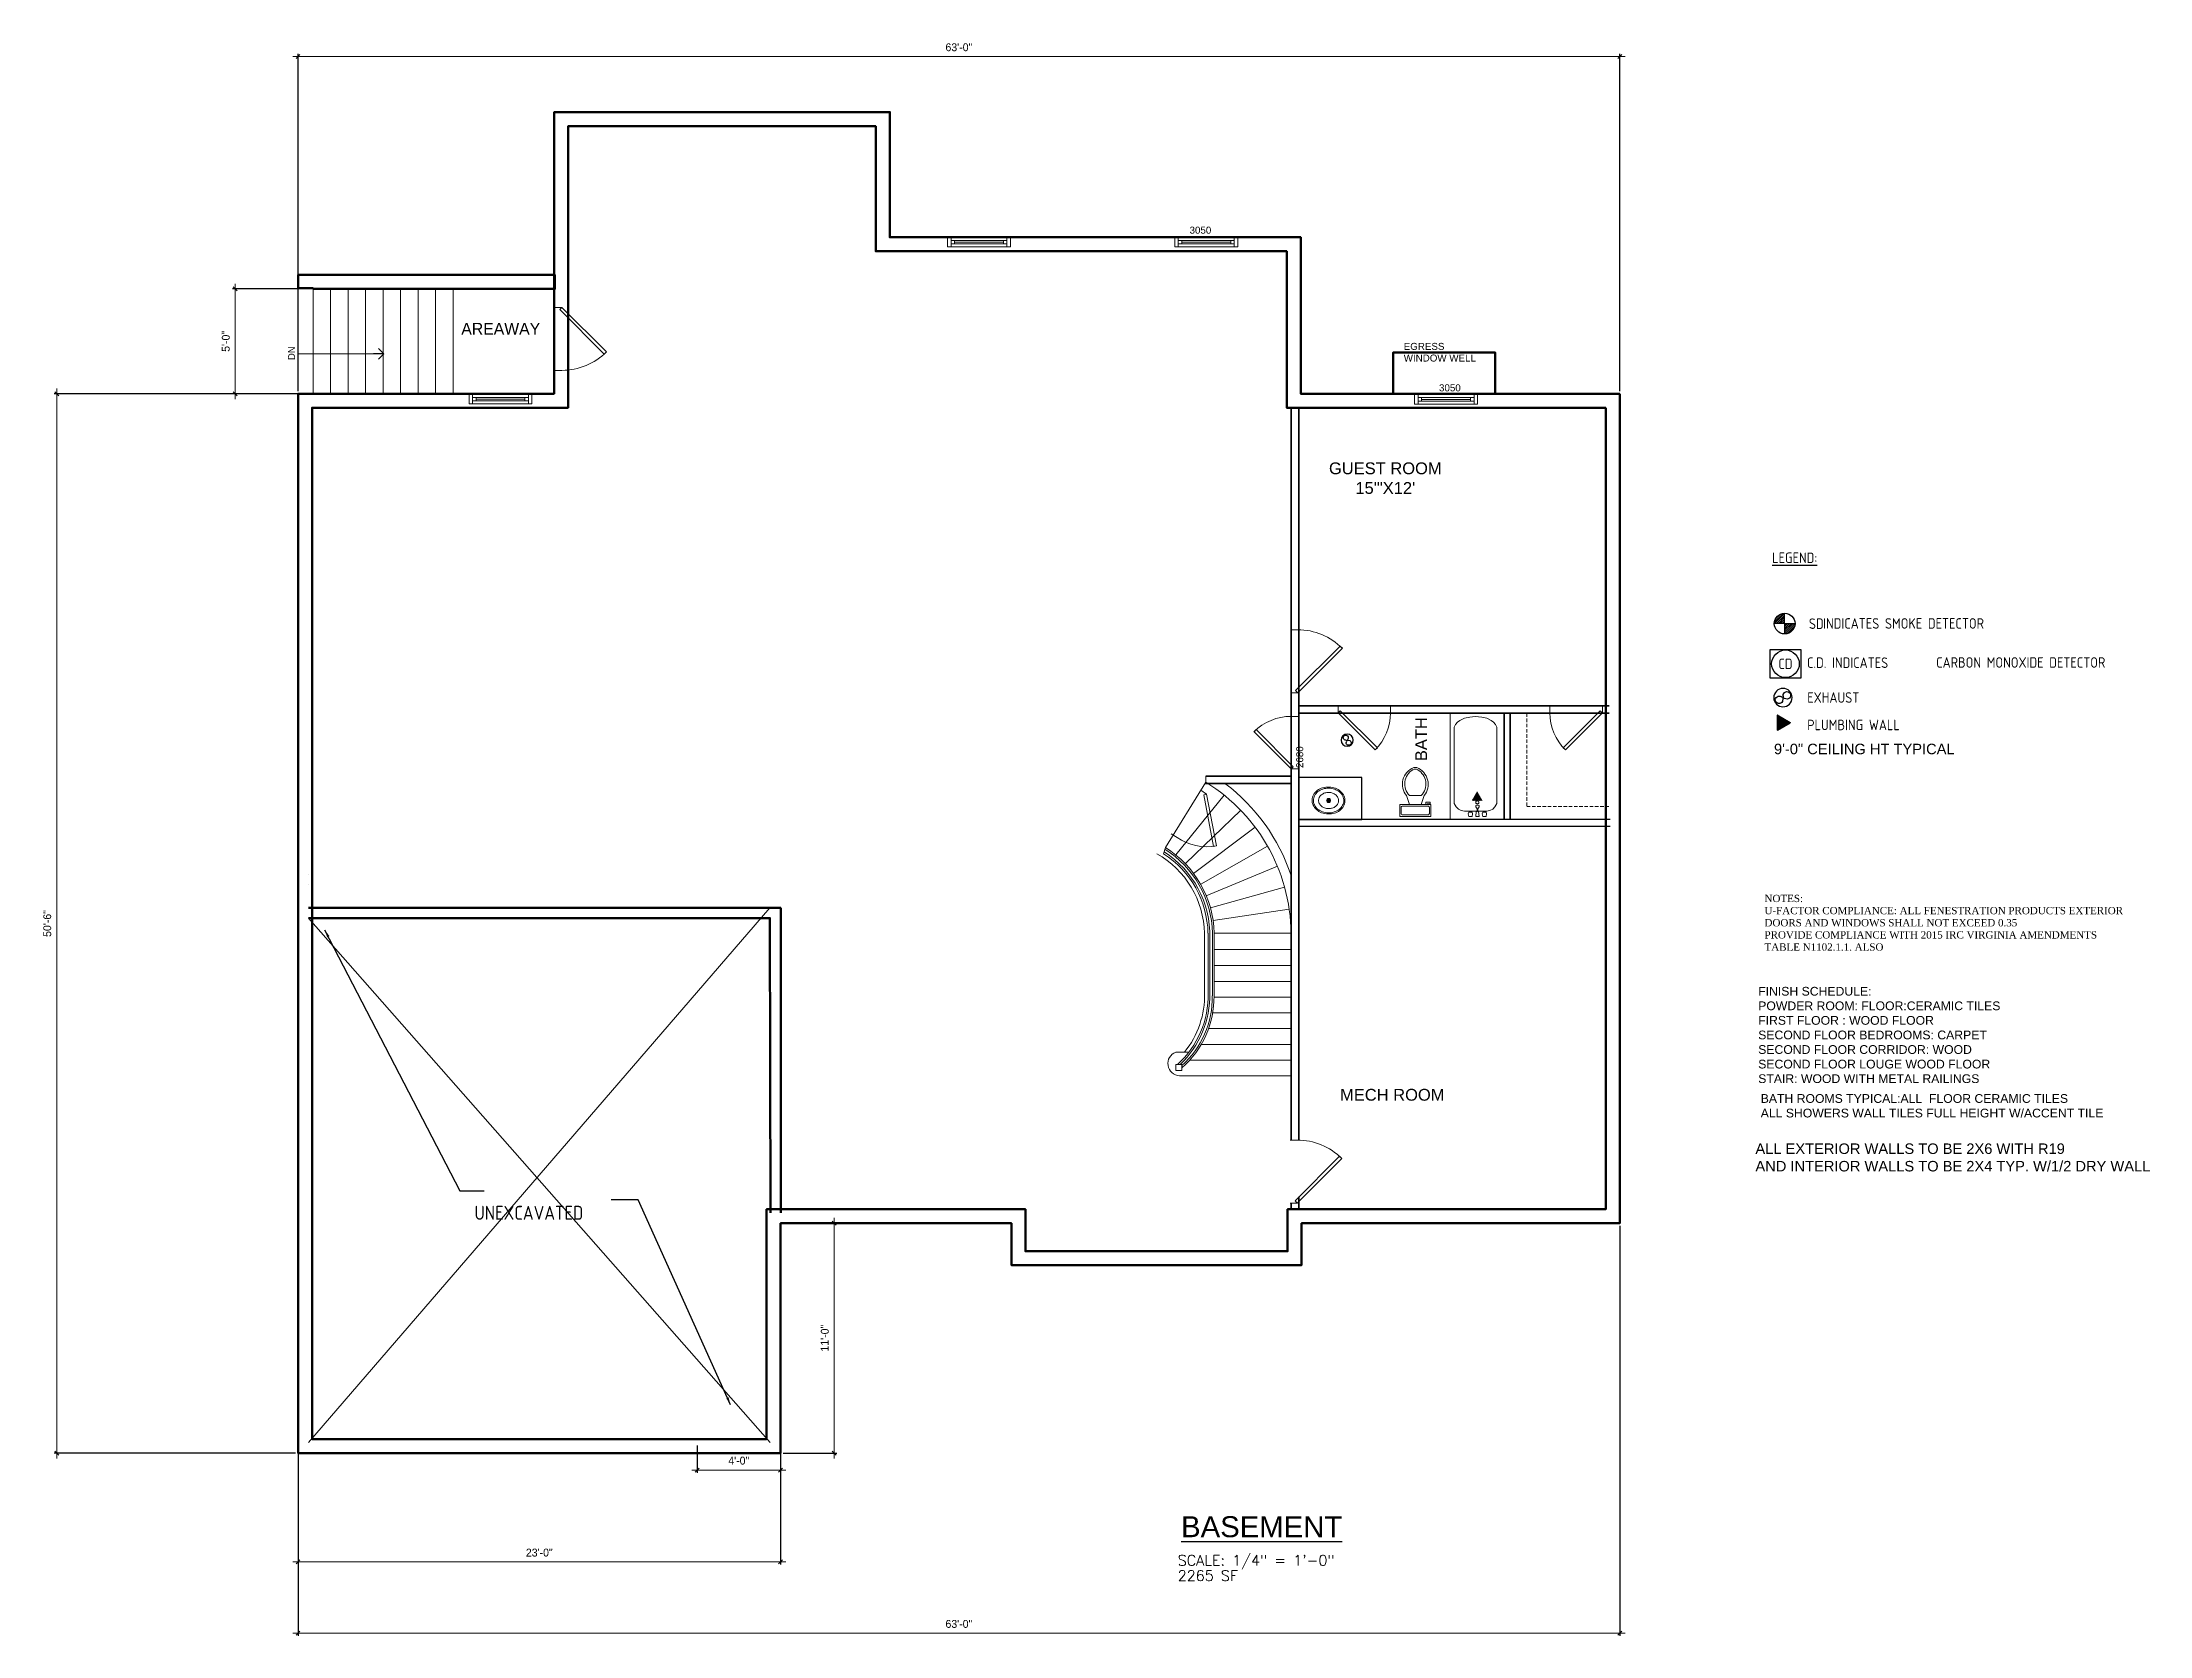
# Model space of a CAD drawing. Extents: x 4834 to 12794, y 1436 to 32221.
# Drawn here: x 7292 to 8498, y 4505 to 5416 of the extents above; entities that cross this region are included whole.
import ezdxf

# ---------------------------------------------------------------- set-up
doc = ezdxf.new("R2010")
doc.units = 0
doc.header["$LTSCALE"] = 8
doc.header["$MEASUREMENT"] = 0
doc.linetypes.add('CONTOUR2', pattern=[0.24, 0.16, -0.08])
doc.linetypes.add('Hidden (½x)', pattern=[0.1875, 0.125, -0.0625])
doc.layers.get('0').update_dxf_attribs({"lineweight": 9})
doc.layers.get('DefPoints').update_dxf_attribs({"color": 17})
for name, color, linetype in [('1-N-FRAMING-TXT', 4, 'Continuous'), ('A- GUIDE', 40, 'CONTOUR2'), ('A-WALLS.', 7, 'Continuous'), ('Electrical - New', 3, 'Continuous'), ('P', 7, 'Continuous'), ('s-text', 6, 'Continuous'), ('WALLELEV1-2', 7, 'Continuous')]:
    doc.layers.add(name, color=color, linetype=linetype)
for name, color, linetype, lineweight in [('A-stairs', 30, 'Continuous', 13), ('A-Wall-New', 1, 'Continuous', 50), ('A-Wall-Partition', 3, 'Continuous', 35), ('A-windoor', 2, 'Continuous', 13), ('AFURNITURE', 134, 'Continuous', 18), ('Details', 2, 'Continuous', 15), ('DIM', 8, 'Continuous', 5), ('DIMENSION', 9, 'Continuous', 9), ('door', 43, 'Continuous', 13), ('hatch', 8, 'Continuous', 13), ('HATCH 2', 56, 'Continuous', 5), ('TEXT', 6, 'Continuous', 25)]:
    doc.layers.add(name, color=color, linetype=linetype, lineweight=lineweight)
doc.styles.add('ARCHITXT', font='ARCHITXT.SHX', dxfattribs={"height": 2})
doc.styles.add('DIM60', font='romans.shx', dxfattribs={"height": 6})
doc.styles.add('DIMTEXT', font='archstyl', dxfattribs={"width": 0.75})
doc.styles.get("Standard").update_dxf_attribs({"font": 'stylu.ttf'})
doc.styles.add('TITLE', font='arial.ttf', dxfattribs={"height": 12})
doc.dimstyles.new('Forum 24', dxfattribs={"dimscale": 24, "dimtxt": 0.1875, "dimasz": 0.09375, "dimexe": 0.0625, "dimexo": 0.0625, "dimgap": 0.125, "dimtad": 1, "dimdec": 4, "dimrnd": 1, "dimzin": 7, "dimdsep": 46, "dimlunit": 4, "dimtxsty": 'Standard', "dimblk": 'OBLIQUE', "dimblk1": 'DIMTICK', "dimblk2": 'OBLIQUE', "dimcen": -0.0625, "dimdle": 0.125, "dimclrd": 256, "dimclre": 256, "dimclrt": 256, "dimadec": 0, "dimazin": 0, "dimtfac": 1, "dimtdec": 4, "dimtmove": 1, "dimatfit": 3, "dimfxl": 0.0625, "dimtvp": 1.2, "dimfrac": 2, "dimtolj": 1, "dimtzin": 7, "dimlwd": 13, "dimarcsym": 0})
doc.dimstyles.new('L_48', dxfattribs={"dimscale": 48, "dimtxt": 0.09375, "dimasz": 0.09375, "dimexe": 0.0625, "dimexo": 0.0625, "dimgap": 0.0625, "dimtad": 1, "dimdec": 4, "dimrnd": 0.125, "dimzin": 7, "dimdsep": 46, "dimlunit": 4, "dimtxsty": 'DIMTEXT', "dimblk1": 'DIMTICK', "dimblk2": 'DIMTICK', "dimsah": 1, "dimcen": 0.0625, "dimdle": 0.125, "dimclrd": 256, "dimclre": 256, "dimclrt": 4, "dimadec": 0, "dimazin": 0, "dimtfac": 1, "dimtdec": 4, "dimtmove": 2, "dimatfit": 3, "dimfxl": 1, "dimtvp": 1.2, "dimfrac": 2, "dimtolj": 1, "dimtzin": 7, "dimarcsym": 0})

msp = doc.modelspace()

# ---------------------------------------------------------------- texts
at = {"layer": 'A-WALLS.', "color": 7, "linetype": 'Continuous', "lineweight": 25, "style": 'DIM60'}
for s, p in [('SCALE: 1/4" = 1\'-0" ', (7941.57401, 4545.01254)), ('2265 SF', (7941.57401, 4536.19416))]:
    msp.add_text(s, height=6, dxfattribs=at).set_placement(p)
at = {"layer": 'TEXT', "lineweight": 20}
msp.add_text('DN', height=4, rotation=90, dxfattribs=at).set_placement((7436.6709, 5234.64921))
at = {"layer": 'TEXT'}
for s, insert, char_height, width, attachment_point in [('{\\fArial|b0|i0|c0|p34;3050}', (7948.3401, 5310.90946), 3.9999982, 7.105427357601002e-14, 1), ('\\A1;{\\H1.5x;AREAWAY}', (7554.36165, 5252.51081), 4.5, 152.4107981, 5), ('{\\fArial|b0|i0|c0|p34;EGRESS \\PWINDOW WELL}', (8070.83479, 5244.42983), 3.9999982, 7.105427357601002e-14, 1), ('{\\fArial|b0|i0|c0|p34;3050}', (8091.02383, 5220.72297), 3.9999982, 7.105427357601002e-14, 1), ('{\\fArial|b0|i0|c0|p34;\\H1.5x;GUEST ROOM\\P15\'"X12\'}', (8060.29423, 5167.00696), 4.5, 115.9107981, 5), ('{\\fArial|b0|i0|c0|p34;9\'-0" CEILING HT TYPICAL}', (8282.60476, 5015.12301), 5.9999974, 1.06581410364015e-13, 1), ('\\pxql;{\\fTimes New Roman|b0|i0|c0|p18;\\H0.83333x;\\C0;NOTES:\\PU-FACTOR COMPLIANCE: ALL FENESTRATION PRODUCTS EXTERIOR DOORS AND WINDOWS SHALL NOT EXCEED 0.35\\PPROVIDE COMPLIANCE WITH 2015 IRC VIRGINIA AMENDMENTS TABLE N1102.1.1. ALSO }', (8381.06754, 4928.71134), 4.9999978, 207.7351613, 2), ('\\pxql;{\\fArial|b0|i0|c0|p34;FINISH SCHEDULE:\\PPOWDER ROOM: FLOOR:CERAMIC TILES\\PFIRST FLOOR : WOOD FLOOR\\PSECOND FLOOR BEDROOMS: CARPET\\PSECOND FLOOR CORRIDOR: WOOD\\PSECOND FLOOR LOUGE WOOD FLOOR\\PSTAIR: WOOD WITH METAL RAILINGS}', (8377.44903, 4876.04174), 4.9999978, 207.7351613, 2), ('{\\fArial|b0|i0|c0|p34;\\H1.5x;MECH ROOM}', (8064.28938, 4814.26809), 4.5, 121.9107981, 5), ('\\pxql;{\\fArial|b0|i0|c0|p34;BATH ROOMS TYPICAL:ALL  FLOOR CERAMIC TILES\\PALL SHOWERS WALL TILES FULL HEIGHT W/ACCENT TILE }', (8378.88381, 4814.69283), 4.9999978, 207.7351613, 2), ('{\\fArial|b0|i0|c0|p34;\\H1.5x;ALL EXTERIOR WALLS TO BE 2X6 WITH R19\\PAND INTERIOR WALLS TO BE 2X4 TYP. W/1/2 DRY WALL}', (8271.99328, 4786.47226), 3.9999982, 7.105427357601002e-14, 1)]:
    msp.add_mtext(s, dxfattribs=dict(at, insert=insert, char_height=char_height, width=width, attachment_point=attachment_point))
at = {"layer": 'TEXT', "char_height": 6, "attachment_point": 1, "style": 'ARCHITXT'}
for s, insert, line_spacing_factor in [('{\\L\\C6;LEGEND:}', (8281.54126, 5124.51731), 1.004016), ('{\\C6;\\lSD}', (8302.56724, 5086.81147), 1.004016), ('     INDICATES SMOKE DETECTOR', (8294.45272, 5086.95215), 0.96736), ('EXHAUST', (8301.6175, 5044.56568), 0.96736), ('PLUMBING WALL', (8301.6175, 5028.88659), 0.96736)]:
    msp.add_mtext(s, dxfattribs=dict(at, insert=insert, line_spacing_factor=line_spacing_factor))
at = {"layer": 'TEXT', "style": 'ARCHITXT'}
for s, insert, char_height, width, attachment_point in [('CD', (8289.18501, 5063.84335), 6, 7.5, 2), ('UNEXCAVATED', (7539.35443, 4750.78962), 8, 167.5164059, 1)]:
    msp.add_mtext(s, dxfattribs=dict(at, insert=insert, char_height=char_height, width=width, attachment_point=attachment_point))
at = {"layer": 'TEXT', "char_height": 6, "attachment_point": 1, "style": 'ARCHITXT'}
for s, insert in [('{\\C6;C.D.} INDICATES', (8301.48149, 5064.49347)), (' CARBON MONOXIDE DETECTOR', (8372.13075, 5064.62697))]:
    msp.add_mtext(s, dxfattribs=dict(at, insert=insert))
at = {"layer": 'TEXT', "rotation": 90}
for s, insert, char_height, width, attachment_point in [('{\\fArial|b0|i0|c0|p34;\\H1.5x;BATH}', (8080.80096, 5017.74914), 4.5, 121.9107981, 5), ('{\\fArial|b0|i0|c0|p34;2680}', (8009.32867, 5001.24461), 3.9999982, 7.105427357601002e-14, 1)]:
    msp.add_mtext(s, dxfattribs=dict(at, insert=insert, char_height=char_height, width=width, attachment_point=attachment_point))
at = {"layer": 'WALLELEV1-2', "color": 4, "insert": (7989.59595, 4573.23036), "char_height": 12, "width": 247.4081515, "attachment_point": 2, "style": 'TITLE'}
msp.add_mtext('\\A1;{\\LBASEMENT}', dxfattribs=at)

# ---------------------------------------------------------------- blocks, each defined once
blk = doc.blocks.new('Exhaust Vent')
for p, q in [((-0.62, 4.19), (0.62, 4.78)), ((-0.06, 5.17), (0.21, 2.96))]:
    blk.add_line(p, q)
blk.add_circle((0, 4.5), 3.5)
for centre, start, end in [((-1.49, 5.34), 352.93511, 307.06489), ((1.49, 3.63), 207.64316, 127.06489)]:
    blk.add_arc(centre, 1.44, start, end)
blk = doc.blocks.new('_Oblique')
at = {"color": 0, "linetype": 'ByBlock', "lineweight": -2}
blk.add_line((-0.5, -0.5), (0.5, 0.5), dxfattribs=at)
blk = doc.blocks.new('*D539')
at = {"layer": 'DefPoints', "color": 0, "transparency": 16777216}
for p in [(8194.4, 4740.9), (7438.4, 4633.3), (7438.4, 4506.3)]:
    blk.add_point(p, dxfattribs=at)
at = {"layer": 'DIM', "lineweight": -2, "transparency": 16777216}
for p, q in [((8194.4, 4739.4), (8194.4, 4504.8)), ((7438.4, 4631.8), (7438.4, 4504.8))]:
    blk.add_line(p, q, dxfattribs=at)
at = {"layer": 'DIM', "lineweight": 13, "transparency": 16777216}
blk.add_line((8197.4, 4506.3), (7435.4, 4506.3), dxfattribs=at)
at = {"layer": 'DIM', "lineweight": 13, "transparency": 16777216, "xscale": 2.25, "yscale": 2.25, "zscale": 2.25, "rotation": 180}
blk.add_blockref('_Oblique', (7438.4, 4506.3), dxfattribs=at)
at = {"layer": 'DIM', "lineweight": 13, "transparency": 16777216, "xscale": 2.25, "yscale": 2.25, "zscale": 2.25}
blk.add_blockref('_Oblique', (8194.4, 4506.3), dxfattribs=at)
at = {"layer": 'DIM', "transparency": 16777216, "insert": (7816.4, 4511.6), "char_height": 4.5, "attachment_point": 5}
blk.add_mtext('\\A1;63\'-0"', dxfattribs=at)
blk = doc.blocks.new('DIMTICK')
for p, q in [((-1, 0), (1, 0)), ((0, 1), (0, -1))]:
    blk.add_line(p, q)
at = {"const_width": 0.141}
blk.add_lwpolyline([(0.71, 0.71), (-0.71, -0.71)], dxfattribs=at)
blk = doc.blocks.new('*U547')
for p, q in [((-30, 0), (-30, 4)), ((0, 0), (0, 4))]:
    blk.add_line(p, q)
blk.add_lwpolyline([(0, 0), (-21.2, -21.2), (-22.5, -20), (-1.2, 1.2)], close=True)
blk.add_arc((0, 0), 30, 180, 225)
blk = doc.blocks.new('*U546')
for p, q in [((0, 0), (0, 4)), ((36, 0), (36, 4))]:
    blk.add_line(p, q)
blk.add_lwpolyline([(0, 0), (25.5, -25.5), (26.7, -24.2), (1.2, 1.2)], close=True)
blk.add_arc((0, 0), 36, 315, 0)
blk = doc.blocks.new('*U153')
for p, q in [((-18, 0), (14, 0)), ((-18, -3.75), (-18, -1.75)), ((-18, -1.75), (14, -1.75)), ((14, -3.75), (-18, -3.75)), ((-18, -5.5), (14, -5.5)), ((-16, -1.75), (-16, -3.75)), ((12, -2.75), (-16, -2.75)), ((12, -1.75), (12, -3.75)), ((14, -1.75), (14, -3.75))]:
    blk.add_line(p, q)
blk.add_lwpolyline([(-18, -5.5), (-20, -5.5), (-20, 0), (-18, 0)], close=True)
at = {"extrusion": (0, 0, -1)}
blk.add_lwpolyline([(-14, -5.5), (-16, -5.5), (-16, 0), (-14, 0)], close=True, dxfattribs=at)
blk = doc.blocks.new('Toilet - top')
for p, q in [((-10, -8.5), (-8, -8.5)), ((-10, -9.5), (-10, -8.5)), ((-7, -9.5), (-10, -9.5)), ((-8, -8.5), (-8, -8)), ((-7, -8), (-7, -9.5)), ((-4, -8), (-6, -14)), ((4, -14), (-4, -14)), ((4, -8), (6, -14)), ((9.5, -6), (9.5, -2))]:
    blk.add_line(p, q)
blk.add_lwpolyline([(10.5, -8), (10.5, 0), (-10.5, 0), (-10.5, -8)], close=True)
for points in [[(-9.5, -2), (-9.5, -6)], [(8.5, -1), (-8.5, -1)], [(-8.5, -7), (8.5, -7)]]:
    blk.add_lwpolyline(points)
for centre, radius, start, end in [((-8.6, -1.9), 0.884, 81.8699, 188.1301), ((-8.6, -6.1), 0.884, 171.8699, 278.1301), ((3.5, -21.6), 12.2, 141.4691, 247.9714), ((4.2, -21.8), 11.3, 136.3677, 238.9468), ((-3.5, -21.6), 12.2, 292.0284, 38.5307), ((-4.2, -21.8), 11.3, 301.053, 43.6321), ((8.6, -1.9), 0.884, 351.8699, 98.1301), ((8.6, -6.1), 0.884, 261.8699, 8.1301), ((0, -27.9), 4, 245.7318, 294.2682), ((0, -29), 4, 254.8605, 285.1395)]:
    blk.add_arc(centre, radius, start, end)
blk = doc.blocks.new('Sink - Oval top')
for p, q in [((-1, 0), (1, 0)), ((0, 1), (0, -1))]:
    blk.add_line(p, q)
at = {"linetype": 'Continuous'}
for points in [[(-12.2, 0.4, 0.117634), (-11.5, -3.4, 0.104469), (-8.9, -6.8, 0.090016), (-5.1, -9.1, 0.08192), (-0.3, -10, 0.08192), (4.5, -9.4, 0.090016), (8.4, -7.4, 0.104469), (11.2, -4.1, 0.117634), (12.2, -0.4, 0.117634), (11.5, 3.4, 0.104469), (8.9, 6.8, 0.090016), (5.1, 9.1, 0.08192), (0.3, 10, 0.08192), (-4.5, 9.4, 0.090016), (-8.4, 7.4, 0.104469), (-11.2, 4.1, 0.117634)], [(-11.3, 0.2, 0.118622), (-10.5, -3.3, 0.104678), (-8.1, -6.4, 0.089562), (-4.5, -8.4, 0.081185), (-0.1, -9.2, 0.081185), (4.3, -8.5, 0.089562), (7.9, -6.6, 0.104678), (10.4, -3.5, 0.118622), (11.3, -0.2, 0.118622), (10.5, 3.3, 0.104678), (8.1, 6.4, 0.089562), (4.5, 8.4, 0.081185), (0.1, 9.2, 0.081185), (-4.3, 8.5, 0.089562), (-7.9, 6.6, 0.104678), (-10.4, 3.5, 0.118622)], [(-7.4, 0.1, 0.118283), (-6.9, -2.2, 0.104607), (-5.3, -4.2, 0.089718), (-3, -5.5, 0.081436), (-0.1, -6, 0.081436), (2.8, -5.6, 0.089718), (5.2, -4.3, 0.104607), (6.9, -2.3, 0.118283), (7.4, -0.1, 0.118283), (6.9, 2.2, 0.104607), (5.3, 4.2, 0.089718), (3, 5.5, 0.081436), (0.1, 6, 0.081436), (-2.8, 5.6, 0.089718), (-5.2, 4.3, 0.104607), (-6.9, 2.3, 0.118283)]]:
    blk.add_lwpolyline(points, format="xyb", close=True, dxfattribs=at)
for radius in [1.5, 1]:
    blk.add_circle((0, 0), radius)
blk = doc.blocks.new('*D540')
at = {"layer": 'DefPoints', "color": 0, "transparency": 16777216}
for p in [(7714.4, 4740.9), (7745, 4740.9), (7714.4, 4609.3)]:
    blk.add_point(p, dxfattribs=at)
at = {"layer": 'DIMENSION', "lineweight": -2, "transparency": 16777216}
for p, q in [((7715.9, 4740.9), (7746.5, 4740.9)), ((7715.9, 4609.3), (7746.5, 4609.3))]:
    blk.add_line(p, q, dxfattribs=at)
at = {"layer": 'DIMENSION', "lineweight": 13, "transparency": 16777216}
blk.add_line((7745, 4606.3), (7745, 4743.9), dxfattribs=at)
at = {"layer": 'DIMENSION', "lineweight": 13, "transparency": 16777216, "xscale": 2.25, "yscale": 2.25, "zscale": 2.25}
for p, rotation in [((7745, 4740.9), 90), ((7745, 4609.3), 270)]:
    blk.add_blockref('_Oblique', p, dxfattribs=dict(at, rotation=rotation))
at = {"layer": 'DIMENSION', "transparency": 16777216, "insert": (7739.7, 4675.1), "char_height": 4.5, "attachment_point": 5, "rotation": 90}
blk.add_mtext('\\A1;11\'-0"', dxfattribs=at)
blk = doc.blocks.new('*D541')
at = {"layer": 'DefPoints', "color": 0, "transparency": 16777216}
for p in [(7300.4, 5215.3), (7438.4, 5215.3), (7438.4, 4609.3)]:
    blk.add_point(p, dxfattribs=at)
at = {"layer": 'DIM', "lineweight": -2, "transparency": 16777216}
for p, q in [((7436.9, 5215.3), (7298.9, 5215.3)), ((7436.9, 4609.3), (7298.9, 4609.3))]:
    blk.add_line(p, q, dxfattribs=at)
at = {"layer": 'DIM', "lineweight": 13, "transparency": 16777216}
blk.add_line((7300.4, 4606.3), (7300.4, 5218.3), dxfattribs=at)
at = {"layer": 'DIM', "lineweight": 13, "transparency": 16777216, "xscale": 2.25, "yscale": 2.25, "zscale": 2.25}
for p, rotation in [((7300.4, 5215.3), 90), ((7300.4, 4609.3), 270)]:
    blk.add_blockref('_Oblique', p, dxfattribs=dict(at, rotation=rotation))
at = {"layer": 'DIM', "transparency": 16777216, "insert": (7295, 4912.3), "char_height": 4.5, "attachment_point": 5, "rotation": 90}
blk.add_mtext('\\A1;50\'-6"', dxfattribs=at)
blk = doc.blocks.new('*D542')
at = {"layer": 'DefPoints', "color": 0, "transparency": 16777216}
for p in [(8194.4, 5408.2), (7438.4, 5215.3), (8194.4, 5215.3)]:
    blk.add_point(p, dxfattribs=at)
at = {"layer": 'DIMENSION', "lineweight": 13, "transparency": 16777216}
blk.add_line((7435.4, 5408.2), (8197.4, 5408.2), dxfattribs=at)
at = {"layer": 'DIMENSION', "lineweight": -2, "transparency": 16777216}
for p, q in [((7438.4, 5216.8), (7438.4, 5409.7)), ((8194.4, 5216.8), (8194.4, 5409.7))]:
    blk.add_line(p, q, dxfattribs=at)
at = {"layer": 'DIMENSION', "lineweight": 13, "transparency": 16777216, "xscale": 2.25, "yscale": 2.25, "zscale": 2.25, "rotation": 180}
blk.add_blockref('_Oblique', (7438.4, 5408.2), dxfattribs=at)
at = {"layer": 'DIMENSION', "lineweight": 13, "transparency": 16777216, "xscale": 2.25, "yscale": 2.25, "zscale": 2.25}
blk.add_blockref('_Oblique', (8194.4, 5408.2), dxfattribs=at)
at = {"layer": 'DIMENSION', "transparency": 16777216, "insert": (7816.4, 5413.5), "char_height": 4.5, "attachment_point": 5}
blk.add_mtext('\\A1;63\'-0"', dxfattribs=at)
blk = doc.blocks.new('*D543')
at = {"layer": 'DefPoints', "color": 0, "transparency": 16777216}
for p in [(7666.7, 4615.1), (7714.4, 4615.1), (7714.4, 4599.6)]:
    blk.add_point(p, dxfattribs=at)
at = {"layer": 'DIM', "lineweight": -2, "transparency": 16777216}
for p, q in [((7666.7, 4613.6), (7666.7, 4598.1)), ((7714.4, 4613.6), (7714.4, 4598.1))]:
    blk.add_line(p, q, dxfattribs=at)
at = {"layer": 'DIM', "lineweight": 13, "transparency": 16777216}
blk.add_line((7663.7, 4599.6), (7717.4, 4599.6), dxfattribs=at)
at = {"layer": 'DIM', "lineweight": 13, "transparency": 16777216, "xscale": 2.25, "yscale": 2.25, "zscale": 2.25, "rotation": 180}
blk.add_blockref('_Oblique', (7666.7, 4599.6), dxfattribs=at)
at = {"layer": 'DIM', "lineweight": 13, "transparency": 16777216, "xscale": 2.25, "yscale": 2.25, "zscale": 2.25}
blk.add_blockref('_Oblique', (7714.4, 4599.6), dxfattribs=at)
at = {"layer": 'DIM', "transparency": 16777216, "insert": (7690.5, 4605), "char_height": 4.5, "attachment_point": 5}
blk.add_mtext('\\A1;4\'-0"', dxfattribs=at)
blk = doc.blocks.new('*D544')
at = {"layer": 'DefPoints', "color": 0, "transparency": 16777216}
for p in [(7438.4, 4635.6), (7714.4, 4609.3), (7714.4, 4547.1)]:
    blk.add_point(p, dxfattribs=at)
at = {"layer": 'DIM', "lineweight": -2, "transparency": 16777216}
for p, q in [((7438.4, 4634.1), (7438.4, 4545.6)), ((7714.4, 4607.8), (7714.4, 4545.6))]:
    blk.add_line(p, q, dxfattribs=at)
at = {"layer": 'DIM', "lineweight": 13, "transparency": 16777216}
blk.add_line((7435.4, 4547.1), (7717.4, 4547.1), dxfattribs=at)
at = {"layer": 'DIM', "lineweight": 13, "transparency": 16777216, "xscale": 2.25, "yscale": 2.25, "zscale": 2.25, "rotation": 180}
blk.add_blockref('_Oblique', (7438.4, 4547.1), dxfattribs=at)
at = {"layer": 'DIM', "lineweight": 13, "transparency": 16777216, "xscale": 2.25, "yscale": 2.25, "zscale": 2.25}
blk.add_blockref('_Oblique', (7714.4, 4547.1), dxfattribs=at)
at = {"layer": 'DIM', "transparency": 16777216, "insert": (7576.4, 4552.4), "char_height": 4.5, "attachment_point": 5}
blk.add_mtext('\\A1;23\'-0"', dxfattribs=at)
blk = doc.blocks.new('*U164')
for p, q in [((0, 0), (0, 4)), ((30, 0), (30, 4))]:
    blk.add_line(p, q)
blk.add_lwpolyline([(0, 0), (21.2, -21.2), (22.5, -20), (1.2, 1.2)], close=True)
blk.add_arc((0, 0), 30, 315, 360)
blk = doc.blocks.new('*D545')
at = {"layer": 'DefPoints', "color": 0, "transparency": 16777216}
for p in [(7457.1, 5275.3), (7402.5, 5215.3), (7447.1, 5215.3)]:
    blk.add_point(p, dxfattribs=at)
at = {"layer": 'DIMENSION', "lineweight": -2, "transparency": 16777216}
for p, q in [((7455.6, 5275.3), (7401, 5275.3)), ((7445.6, 5215.3), (7401, 5215.3))]:
    blk.add_line(p, q, dxfattribs=at)
at = {"layer": 'DIMENSION', "lineweight": 13, "transparency": 16777216}
blk.add_line((7402.5, 5278.3), (7402.5, 5212.3), dxfattribs=at)
at = {"layer": 'DIMENSION', "lineweight": 13, "transparency": 16777216, "xscale": 2.25, "yscale": 2.25, "zscale": 2.25}
for p, rotation in [((7402.5, 5275.3), 90), ((7402.5, 5215.3), 270)]:
    blk.add_blockref('_Oblique', p, dxfattribs=dict(at, rotation=rotation))
at = {"layer": 'DIMENSION', "transparency": 16777216, "insert": (7397.1, 5245.3), "char_height": 4.5, "attachment_point": 5, "rotation": 90}
blk.add_mtext('\\A1;5\'-0"', dxfattribs=at)
blk = doc.blocks.new('_Open90')
at = {"color": 0, "linetype": 'ByBlock'}
for p, q in [((0, 0), (-1, 0)), ((-0.5, 0.5), (0, 0)), ((0, 0), (-0.5, -0.5))]:
    blk.add_line(p, q, dxfattribs=at)
blk = doc.blocks.new('*U168')
for p, q in [((-36, 0), (-36, 4)), ((0, 0), (0, 4))]:
    blk.add_line(p, q)
blk.add_lwpolyline([(0, 0), (-25.5, -25.5), (-26.7, -24.2), (-1.2, 1.2)], close=True)
blk.add_arc((0, 0), 36, 180, 225)
blk = doc.blocks.new('*U548')
for p, q in [((0, 0), (0, 4)), ((30, 0), (30, 4))]:
    blk.add_line(p, q)
blk.add_lwpolyline([(0, 0), (21.2, -21.2), (22.5, -20), (1.2, 1.2)], close=True)
blk.add_arc((0, 0), 30, 315, 0)

# ---------------------------------------------------------------- dimensions: what is measured, and where the dimension line sits
at = {"layer": 'DIM'}
dim = msp.add_linear_dim(base=(7300.37782, 5215.34445), p1=(7438.40581, 4609.34445), p2=(7438.40581, 5215.34445), angle=90, dimstyle='Forum 24', dxfattribs=at)
dim.commit()
dim.dimension.update_dxf_attribs({"geometry": '*D541', "text_midpoint": (7295.01416, 4912.34445)})
for base, p1, p2, picture, middle in [((7438.40581, 4506.29898), (8194.40581, 4740.85365), (7438.40581, 4633.34445), '*D539', (7816.40581, 4511.64946)), ((7714.40581, 4547.08632), (7438.40581, 4635.55133), (7714.40581, 4609.34445), '*D544', (7576.40581, 4552.4335)), ((7714.40581, 4599.58424), (7666.68989, 4615.12832), (7714.40581, 4615.12832), '*D543', (7690.54785, 4604.95119))]:
    dim = msp.add_linear_dim(base=base, p1=p1, p2=p2, dimstyle='Forum 24', dxfattribs=at)
    dim.commit()
    dim.dimension.update_dxf_attribs({"geometry": picture, "text_midpoint": middle})
at = {"layer": 'DIMENSION'}
dim = msp.add_linear_dim(base=(8194.40581, 5408.16238), p1=(7438.40581, 5215.34445), p2=(8194.40581, 5215.34445), dimstyle='Forum 24', dxfattribs=at)
dim.commit()
dim.dimension.update_dxf_attribs({"geometry": '*D542', "text_midpoint": (7816.40581, 5413.51285)})
for base, p1, p2, picture, middle in [((7402.48236, 5215.34445), (7457.05945, 5275.34445), (7447.09597, 5215.34445), '*D545', (7397.11871, 5245.34445)), ((7745.01667, 4740.85365), (7714.40581, 4609.34445), (7714.40581, 4740.85365), '*D540', (7739.68596, 4675.09905))]:
    dim = msp.add_linear_dim(base=base, p1=p1, p2=p2, angle=90, dimstyle='Forum 24', dxfattribs=at)
    dim.commit()
    dim.dimension.update_dxf_attribs({"geometry": picture, "text_midpoint": middle})

# ---------------------------------------------------------------- hatches: boundary and pattern name
at = {"layer": 'DIM'}
h = msp.add_hatch(dxfattribs=at)
h.set_pattern_fill('ANSI31', color=1, scale=1.5, angle=30)
h.set_pattern_definition([(75, (-11265.73762, -20775.1887), (-0.1811110924, 0.048528571), [])])
h.paths.add_polyline_path([(8284.5161, 5031.45308), (8291.93436, 5027.17014), (8284.58843, 5022.92897), (8284.58843, 5031.41132)])
h = msp.add_hatch(dxfattribs=at)
h.set_pattern_fill('ANSI31', color=1, angle=120)
h.set_pattern_definition([(165, (25314.39762, -8050.86793), (-0.03235238064, -0.1207407283), [])])
h.paths.add_polyline_path([(8109.96977, 4982.63455), (8112.82506, 4987.58006), (8115.65251, 4982.68277), (8109.99761, 4982.68277)])
at = {"layer": 'HATCH 2'}
h = msp.add_hatch(dxfattribs=at)
h.set_pattern_fill('ANSI31', color=256, scale=6, style=0)
h.set_pattern_definition([(45, (-15238.8621, 33008.2596), (-0.530330086, 0.530330086), [])])
h.paths.add_polyline_path([(8288.71359, 5089.77343, 0.4142135624), (8282.79545, 5083.85528), (8288.71359, 5083.85528)])
h.paths.add_polyline_path([(8294.63173, 5083.85528), (8288.71359, 5083.85528), (8288.71359, 5077.93714, 0.4142135624)])

# ---------------------------------------------------------------- linework, layer by layer
at = {"layer": '1-N-FRAMING-TXT'}
for p, q in [((8188.90581, 4971.80614), (8010.90572, 4971.80614)), ((8188.90581, 4967.80614), (8010.90572, 4967.80614))]:
    msp.add_line(p, q, dxfattribs=at)
msp.add_lwpolyline([(8010.90572, 4971.80614), (8046.90572, 4971.80614), (8046.90572, 4995.80614), (8010.90572, 4995.80614)], close=True, dxfattribs=at)
at = {"layer": 'A- GUIDE', "linetype": 'Continuous', "lineweight": 15}
msp.add_lwpolyline([(7481.49683, 5238.1768), (7438.68248, 5238.18561), (7438.68248, 5238.18944), (7438.68248, 5238.18561)], dxfattribs=at)
at = {"layer": 'A-stairs'}
for p, q in [((7447.05945, 5215.34445), (7447.05945, 5275.34445)), ((7457.05945, 5215.34445), (7457.05945, 5275.34445)), ((7467.05945, 5215.34445), (7467.05945, 5275.34445)), ((7477.05945, 5215.34445), (7477.05945, 5275.34445)), ((7487.05945, 5215.34445), (7487.05945, 5275.34445)), ((7497.05945, 5215.34445), (7497.05945, 5275.34445)), ((7507.05945, 5215.34445), (7507.05945, 5275.34445)), ((7517.05945, 5215.34445), (7517.05945, 5275.34445)), ((7527.05945, 5215.34445), (7527.05945, 5275.34445)), ((7934.48507, 4955.72353), (7934.56585, 4955.72353))]:
    msp.add_line(p, q, dxfattribs=at)
for points in [[(7957.68578, 4996.6036), (7957.68578, 4993.1636), (7934.48512, 4955.7236, -0.2541024435), (7962.39245, 4906.81353)], [(7941.50578, 4831.6462, 0.2165625934), (7958.96578, 4872.52353), (7958.96578, 4906.68353)]]:
    msp.add_lwpolyline(points, format="xyb", dxfattribs=at)
for points in [[(7940.48585, 4951.48353), (7968.16652, 4985.72286)], [(7977.60578, 4977.0836), (7945.92512, 4946.5236)], [(7950.64578, 4940.92346), (7985.84578, 4967.32346)], [(7992.88578, 4956.60353), (7954.72578, 4934.76353)], [(7933.84578, 4953.1636), (7933.80946, 4953.1636)], [(7957.92578, 4928.20353), (7998.56578, 4945.0822)], [(8002.72578, 4933.00353), (7960.32578, 4921.24353)], [(7961.84578, 4914.04353), (8005.36578, 4920.44353)], [(7956.96578, 4872.52353), (7956.96578, 4906.68353)], [(7961.44578, 4870.84286), (7961.44578, 4906.68353)], [(7962.40572, 4870.92353), (7962.40572, 4906.68353), (8006.40572, 4906.68353)], [(7959.92578, 4904.20353), (7959.92578, 4872.36353)], [(7962.40572, 4897.48353), (8006.40572, 4897.48353)], [(7962.40572, 4888.20353), (8006.40572, 4888.20353)], [(7962.40572, 4879.16353), (8006.40572, 4879.16353)], [(7961.68578, 4861.16353), (8006.40578, 4861.16353)], [(7962.40572, 4870.20353), (8006.40572, 4870.20353)], [(7959.36578, 4852.20353), (8006.40645, 4852.20353)], [(7940.56585, 4838.68353), (7947.92585, 4838.68353)], [(7948.64578, 4834.20353), (8006.40645, 4834.20353)], [(7955.20578, 4843.16353), (8006.40645, 4843.16353)], [(7942.72578, 4825.16353), (8006.40645, 4825.16353)]]:
    msp.add_lwpolyline(points, dxfattribs=at)
for points in [[(8006.40572, 4832.84353), (8006.40572, 4847.08353)], [(7944.00578, 4828.12286), (7940.56578, 4828.12286), (7940.56578, 4831.64353), (7944.00578, 4831.64353)]]:
    msp.add_lwpolyline(points, close=True, dxfattribs=at)
for centre, radius, start, end in [((7903.40773, 4905.60416), 102.9995, 358.65965381, 58.23328711), ((7903.40518, 4905.6006), 108.52033, 18.37510792, 53.07446872), ((7903.40848, 4905.60456), 58.03616, 1.17454484, 57.92217827), ((7903.40066, 4905.60212), 53.48307, 1.17715019, 60.6703805), ((7903.40461, 4905.60356), 55.47951, 1.17531006, 57.18427366), ((7903.40827, 4905.60398), 56.51978, 358.65385961, 57.49103332), ((7905.24721, 4871.28413), 54.68207, 313.58371869, 1.17508648), ((7908.60235, 4870.16438), 53.72048, 311.12206111, 0.78551977), ((7908.6011, 4870.16483), 52.7617, 312.0783011, 0.78989721), ((7905.24745, 4871.28349), 51.72026, 320.94864731, 1.32952662), ((7942.84534, 4832.16444), 6.91911, 109.52851853, 268.37606714)]:
    msp.add_arc(centre, radius, start, end, dxfattribs=at)
at = {"layer": 'A-Wall-New', "lineweight": 70}
for p, q in [((7776.87708, 5304.84445), (7776.87708, 5376.84445)), ((8011.90572, 5215.34445), (8011.90572, 5304.84445)), ((8011.90572, 5215.34445), (8194.40581, 5215.34445)), ((8194.40581, 5115.35227), (8194.40581, 5215.34445)), ((8194.40581, 4916.43549), (8194.40581, 5115.35227)), ((7438.40581, 5013.24262), (7438.40581, 4609.34445)), ((7714.58986, 4921.34445), (7444.40581, 4921.34445)), ((7714.58986, 4921.34445), (7714.58986, 4746.8538)), ((7708.58986, 4915.34445), (7444.40581, 4915.34445)), ((7708.58986, 4746.85365), (7708.20131, 4915.34445)), ((7714.40581, 4609.34445), (7714.40581, 4740.85365)), ((8012.40627, 4740.85365), (8012.40572, 4716.85365)), ((8054.40581, 4740.85365), (8012.40627, 4740.85365)), ((8056.40581, 4740.85365), (8018.40627, 4740.85365)), ((8194.40581, 4740.85365), (8056.40581, 4740.85365)), ((8012.40572, 4716.85365), (7846.4059, 4716.85365)), ((7683.73361, 4609.34445), (7438.40581, 4609.34445)), ((7684.40581, 4609.34445), (7714.40581, 4609.34445))]:
    msp.add_line(p, q, dxfattribs=at)
for points in [[(8194.40581, 5215.34445), (8011.90572, 5215.34445), (8011.90572, 5304.84445), (7776.87708, 5304.84445), (7776.87708, 5376.34445), (7584.87708, 5376.34445), (7584.87708, 5215.34445), (7438.40581, 5215.34445), (7438.40581, 4609.34445), (7714.40581, 4609.34445), (7714.40623, 4740.85365), (7846.40566, 4740.85328), (7846.4059, 4716.85365), (8012.40572, 4716.84979), (8012.40627, 4740.85365), (8194.40581, 4740.85365)], [(8186.40581, 5207.34445), (8003.90572, 5207.34445), (8003.90572, 5296.84445), (7768.87708, 5296.84445), (7768.87708, 5368.34445), (7592.87708, 5368.34445), (7592.87708, 5207.34445), (7446.40581, 5207.34445), (7446.40581, 4617.34445), (7706.40583, 4617.34445), (7706.40625, 4748.85367), (7854.40558, 4748.85326), (7854.40582, 4724.85346), (8004.4059, 4724.84998), (8004.40646, 4748.85365), (8186.40581, 4748.85365)]]:
    msp.add_lwpolyline(points, close=True, dxfattribs=at)
for points in [[(7447.05945, 5275.34445), (7585.37708, 5275.34445), (7585.37708, 5283.34445), (7438.40581, 5283.34445), (7438.40581, 5275.74802), (7447.05945, 5275.74802)], [(8123.10155, 5215.34445), (8123.10155, 5238.99852), (8064.81036, 5238.99852), (8064.81036, 5215.34445)], [(8194.40581, 4922.43373), (8194.40581, 4740.85365)], [(7714.40581, 4740.85365), (7760.03928, 4740.8535)], [(7846.40581, 4740.85328), (7760.03928, 4740.8535)]]:
    msp.add_lwpolyline(points, dxfattribs=at)
at = {"layer": 'A-Wall-Partition'}
for p, q in [((8006.40572, 4996.6036), (8006.40572, 5207.34445)), ((8010.90572, 4996.6036), (8010.90572, 5207.34445)), ((8188.40581, 5036.80614), (8010.90572, 5036.80614)), ((8010.90572, 5036.80614), (8188.40581, 5036.80614)), ((8010.90572, 5032.55614), (8188.40581, 5032.55614)), ((8128.23955, 5032.55614), (8128.23955, 4971.80614)), ((8131.73955, 5032.55614), (8131.73955, 4971.80614)), ((7957.18384, 4992.3536), (8006.40572, 4992.3536)), ((7957.68578, 4996.6036), (8006.40572, 4996.6036)), ((8006.40572, 4996.6036), (7957.68578, 4996.6036)), ((8006.40572, 4942.93906), (8006.40572, 4997.34601)), ((8006.40572, 4788.4067), (8006.40572, 4992.3536)), ((8010.90572, 4788.39228), (8010.90572, 4997.26976)), ((8006.40572, 4926.48706), (8006.40572, 4957.83648)), ((8010.90572, 4926.48706), (8010.90572, 4957.83648)), ((8006.40572, 4748.85365), (8006.40572, 4752.4067)), ((8010.90572, 4748.85365), (8010.90572, 4755.90018))]:
    msp.add_line(p, q, dxfattribs=at)
msp.add_lwpolyline([(8284.5161, 5031.45308), (8291.93436, 5027.17014), (8284.58843, 5022.92897), (8284.58843, 5031.41132)], close=True, dxfattribs=at)
at = {"layer": 'AFURNITURE'}
for p, q in [((8097.43357, 5032.55614), (8097.43357, 4971.80614)), ((8128.23955, 5032.55614), (8097.43357, 5032.55614)), ((8101.54783, 5027.44111), (8100.43587, 5026.10675)), ((8102.99339, 5028.33068), (8101.54783, 5027.44111)), ((8105.5509, 5029.66503), (8102.99339, 5028.33068)), ((8108.6644, 5030.33221), (8105.5509, 5029.66503)), ((8111.7779, 5030.6658), (8108.6644, 5030.33221)), ((8111.7779, 5030.6658), (8115.44737, 5030.33221)), ((8115.44737, 5030.33221), (8118.33848, 5029.66503)), ((8118.33848, 5029.66503), (8120.7848, 5028.33068)), ((8120.7848, 5028.33068), (8122.23035, 5027.44111)), ((8122.23035, 5027.44111), (8123.34231, 5026.10675)), ((8128.23955, 4971.80614), (8128.23955, 5032.55614)), ((8099.76869, 5024.6612), (8099.6575, 5022.88206)), ((8099.6575, 5022.88206), (8099.6575, 4982.62822)), ((8100.43587, 5026.10675), (8099.76869, 5024.6612)), ((8123.34231, 5026.10675), (8124.00949, 5024.6612)), ((8124.00949, 5024.6612), (8124.12069, 5022.88206)), ((8124.12069, 5022.88206), (8124.12069, 4982.62822)), ((8099.6575, 4982.62822), (8099.76869, 4980.84908)), ((8099.76869, 4980.84908), (8100.76946, 4979.06994)), ((8100.76946, 4979.06994), (8102.10382, 4977.62439)), ((8112.11148, 4981.84985), (8112.00029, 4981.62746)), ((8112.00029, 4981.62746), (8112.00029, 4981.51626)), ((8112.00029, 4981.51626), (8112.00029, 4981.29387)), ((8112.00029, 4981.29387), (8112.11148, 4981.29387)), ((8112.33388, 4982.18344), (8112.11148, 4982.18344)), ((8112.11148, 4982.18344), (8112.11148, 4981.96105)), ((8112.11148, 4981.96105), (8112.11148, 4981.84985)), ((8112.11148, 4981.29387), (8112.11148, 4981.18267)), ((8112.11148, 4981.18267), (8112.11148, 4980.96028)), ((8112.11148, 4980.96028), (8112.33388, 4980.96028)), ((8112.11148, 4979.73712), (8112.66747, 4980.07071)), ((8112.11148, 4979.73712), (8112.11148, 4978.95874)), ((8112.11148, 4978.95874), (8112.77866, 4977.95798)), ((8112.44507, 4982.29463), (8112.33388, 4982.29463)), ((8112.33388, 4982.29463), (8112.33388, 4982.18344)), ((8112.33388, 4980.96028), (8112.33388, 4980.84908)), ((8112.33388, 4980.84908), (8112.44507, 4980.84908)), ((8112.66747, 4982.29463), (8112.44507, 4982.29463)), ((8112.44507, 4980.84908), (8112.66747, 4980.73789)), ((8112.77866, 4982.40583), (8112.66747, 4982.40583)), ((8112.66747, 4982.40583), (8112.66747, 4982.29463)), ((8112.66747, 4980.73789), (8112.77866, 4980.73789)), ((8112.66747, 4980.07071), (8113.44584, 4980.07071)), ((8112.88986, 4982.40583), (8112.77866, 4982.40583)), ((8112.77866, 4980.73789), (8112.88986, 4980.73789)), ((8113.11225, 4982.40583), (8112.88986, 4982.40583)), ((8112.88986, 4980.73789), (8113.11225, 4980.73789)), ((8113.22345, 4982.40583), (8113.11225, 4982.40583)), ((8113.11225, 4980.73789), (8113.22345, 4980.73789)), ((8113.22345, 4982.29463), (8113.22345, 4982.40583)), ((8113.44584, 4982.29463), (8113.22345, 4982.29463)), ((8113.22345, 4980.73789), (8113.44584, 4980.84908)), ((8113.22345, 4977.95798), (8113.89063, 4978.95874)), ((8113.55704, 4982.18344), (8113.44584, 4982.29463)), ((8113.44584, 4980.84908), (8113.55704, 4980.96028)), ((8113.44584, 4980.07071), (8113.89063, 4979.73712)), ((8113.77943, 4981.96105), (8113.55704, 4982.18344)), ((8113.55704, 4980.96028), (8113.77943, 4981.18267)), ((8113.77943, 4981.84985), (8113.77943, 4981.96105)), ((8113.77943, 4981.62746), (8113.77943, 4981.84985)), ((8113.77943, 4981.51626), (8113.77943, 4981.62746)), ((8113.77943, 4981.29387), (8113.77943, 4981.51626)), ((8113.77943, 4981.18267), (8113.77943, 4981.29387)), ((8113.89063, 4979.73712), (8113.89063, 4978.95874)), ((8123.00872, 4979.06994), (8121.78556, 4977.62439)), ((8124.00949, 4980.84908), (8123.00872, 4979.06994)), ((8124.12069, 4982.62822), (8124.00949, 4980.84908)), ((8097.43357, 4971.80614), (8128.23955, 4971.80614)), ((8102.10382, 4977.62439), (8103.77176, 4976.84601)), ((8103.77176, 4976.84601), (8105.5509, 4976.51243)), ((8118.33848, 4976.51243), (8105.5509, 4976.51243)), ((8107.77483, 4975.06687), (8108.10842, 4976.06764)), ((8107.77483, 4975.06687), (8108.10842, 4973.51012)), ((8108.10842, 4976.06764), (8109.88756, 4976.06764)), ((8108.10842, 4973.51012), (8109.88756, 4973.51012)), ((8109.88756, 4976.06764), (8110.10995, 4975.06687)), ((8109.88756, 4973.51012), (8110.10995, 4975.06687)), ((8112.00029, 4973.51012), (8112.33388, 4976.40123)), ((8112.00029, 4973.51012), (8113.89063, 4973.51012)), ((8112.33388, 4976.40123), (8112.77866, 4976.40123)), ((8112.77866, 4977.95798), (8112.77866, 4976.40123)), ((8113.22345, 4977.95798), (8113.22345, 4976.40123)), ((8113.22345, 4976.40123), (8113.55704, 4976.40123)), ((8113.89063, 4973.51012), (8113.55704, 4976.40123)), ((8115.78096, 4975.06687), (8116.11455, 4976.06764)), ((8115.78096, 4975.06687), (8116.11455, 4973.51012)), ((8116.11455, 4976.06764), (8117.89369, 4976.06764)), ((8116.11455, 4973.51012), (8117.89369, 4973.51012)), ((8117.89369, 4976.06764), (8118.11609, 4975.06687)), ((8117.89369, 4973.51012), (8118.11609, 4975.06687)), ((8120.00642, 4976.84601), (8118.22728, 4976.51243)), ((8121.78556, 4977.62439), (8120.00642, 4976.84601))]:
    msp.add_line(p, q, dxfattribs=at)
at = {"layer": 'Details', "linetype": 'Hidden (½x)', "ltscale": 2}
msp.add_lwpolyline([(8141.22888, 5032.55614), (8141.22888, 4979.25363), (8188.40581, 4979.25363)], dxfattribs=at)
at = {"layer": 'DIM'}
msp.add_line((7934.56585, 4955.72353), (7933.52578, 4952.20353), dxfattribs=at)
for points in [[(7708.20131, 4921.34445), (7444.40581, 4615.34445)], [(7444.40581, 4915.34445), (7708.40581, 4615.34445)]]:
    msp.add_lwpolyline(points, dxfattribs=at)
at = {"layer": 'P', "linetype": 'Continuous'}
for points in [[(7444.41194, 4940.46183), (7444.40581, 4940.46183)], [(7444.40581, 4934.46183), (7444.41194, 4934.46183)]]:
    msp.add_lwpolyline(points, dxfattribs=at)
at = {"layer": 'TEXT'}
for q in [(8288.71359, 5089.77343), (8282.79545, 5083.85528), (8288.71359, 5077.93714), (8294.63173, 5083.85528)]:
    msp.add_line((8288.71359, 5083.85528), q, dxfattribs=at)
msp.add_lwpolyline([(8280.18501, 5068.77045), (8280.18501, 5052.78204), (8298.18501, 5052.78204), (8298.18501, 5068.77045)], close=True, dxfattribs=at)
for centre, radius in [((8288.71359, 5083.85528), 5.91814), ((8289.18501, 5060.84335), 7.91542)]:
    msp.add_circle(centre, radius, dxfattribs=at)

# ---------------------------------------------------------------- block references
at = {"layer": 'A- GUIDE', "linetype": 'Continuous', "lineweight": 15, "xscale": 5.999999999999999, "yscale": 5.999999999999999, "zscale": 5.999999999999999, "rotation": 359.9882136605257}
msp.add_blockref('_Open90', (7487.49683, 5238.17557), dxfattribs=at)
at = {"layer": 'A-windoor', "lineweight": 25, "rotation": 180}
for p in [(7825.91825, 5299.34445), (7955.90572, 5299.34445), (7552.21508, 5209.49661), (8093.07278, 5209.36089)]:
    msp.add_blockref('*U153', p, dxfattribs=at)
at = {"layer": 'door', "lineweight": 20}
for name, p, rotation in [('*U168', (7589.37708, 5264.72667), 90), ('*U546', (8010.21925, 5044.31935), 89.99999999999999), ('*U547', (8006.40572, 5000.79128), 270), ('*U546', (8009.8871, 4752.4067), 89.99999999999999)]:
    msp.add_blockref(name, p, dxfattribs=dict(at, rotation=rotation))
for name, p in [('*U548', (8033.25967, 5032.80614)), ('*U547', (8184.48449, 5032.80614))]:
    msp.add_blockref(name, p, dxfattribs=at)
at = {"layer": 'door', "lineweight": 20, "xscale": -1, "rotation": 55.77178447950021}
msp.add_blockref('*U164', (7958.08679, 4986.22376), dxfattribs=at)
at = {"layer": 'Electrical - New', "xscale": -1.5, "yscale": 1.5, "zscale": 1.5}
msp.add_blockref('Exhaust Vent', (8287.75445, 5034.77813), dxfattribs=at)
at = {"layer": 'Electrical - New', "xscale": -1, "rotation": 90}
msp.add_blockref('Exhaust Vent', (8043.00712, 5017.14379), dxfattribs=at)
at = {"layer": 'hatch'}
for name, p, xscale, yscale, zscale, rotation in [('Toilet - top', (8077.45877, 4973.56648), 0.8484843624469084, 0.8484843624469084, 0.8484843624469084, 180), ('Sink - Oval top', (8027.85213, 4982.64611), 0.7698269942324512, 0.7698269942324512, 0.7698269942324512, 359.6710301512879)]:
    msp.add_blockref(name, p, dxfattribs=dict(at, xscale=xscale, yscale=yscale, zscale=zscale, rotation=rotation))

msp.set_redraw_order([(e.dxf.handle, doc.entitydb.next_handle()) for e in msp.query("TEXT MTEXT ATTDEF DIMENSION ARC_DIMENSION")])  # texts and dimensions are drawn at this point

# ---------------------------------------------------------------- leaders
at = {"layer": 's-text', "color": 4}
for points in [[(7453.64443, 4908.75756), (7530.88175, 4759.27587), (7544.82167, 4759.27587)], [(7685.82848, 4636.88108), (7633.01148, 4754.14843), (7617.4987, 4754.14843)]]:
    msp.add_leader(points, dimstyle='L_48', override={"dimgap": 0.0625, "dimtad": 0}, dxfattribs=at)

doc.saveas('drawing.dxf')
